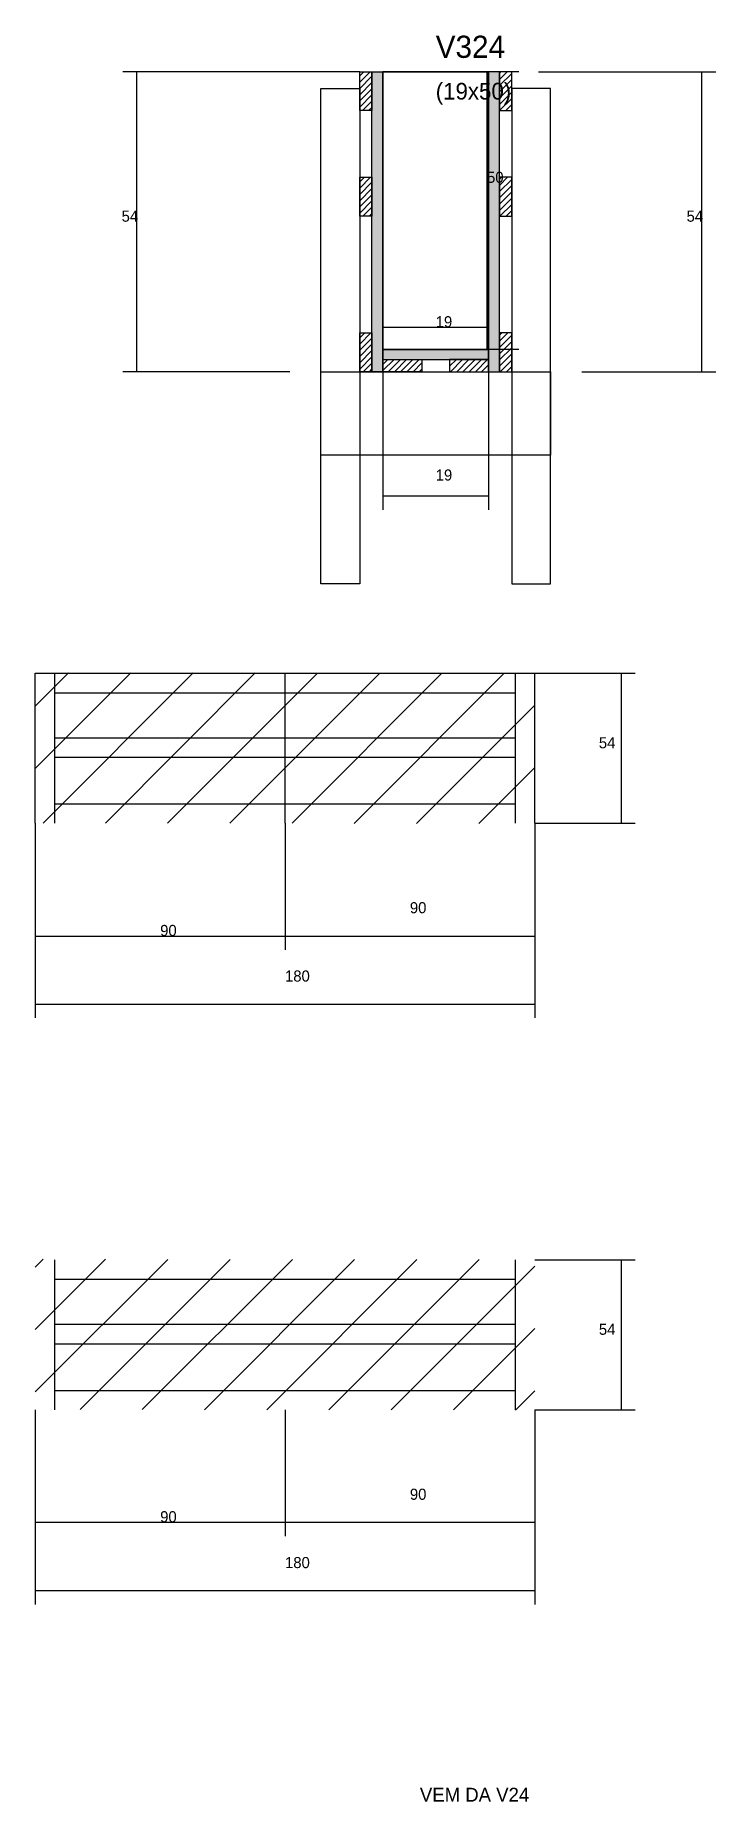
# Model space of a CAD drawing. Header units: metres. Extents: x -65046 to 21926, y -45195 to 1016.
# Drawn here: x 1456 to 1701, y -5023 to -4387 of the extents above; entities that cross this region are included whole.
import ezdxf

# ---------------------------------------------------------------- set-up
doc = ezdxf.new("R2010")
doc.units = ezdxf.units.M
for name, color, linetype in [('CONCRETO', 251, 'Continuous'), ('COTA', 241, 'Continuous'), ('Hachura', 253, 'Continuous'), ('Madeira', 126, 'Continuous'), ('Painéis', 200, 'Continuous'), ('REAPROVEITAMENTO', 251, 'Continuous'), ('SARR_2.2x7', 40, 'Continuous'), ('SARR_3.5x7', 81, 'Continuous'), ('Texto Seção', 7, 'Continuous')]:
    doc.layers.add(name, color=color, linetype=linetype)

msp = doc.modelspace()

# ---------------------------------------------------------------- texts
at = {"layer": 'COTA'}
for s, p in [('50', (1618.5, -4440)), ('54', (1486.8, -4454)), ('54', (1690.4, -4454)), ('19', (1600, -4492)), ('19', (1600, -4547.2)), ('54', (1658.8, -4643.6)), ('90', (1590.7, -4703)), ('90', (1500.7, -4711.2)), ('180', (1545.7, -4727.6)), ('54', (1658.8, -4854.8)), ('90', (1590.7, -4914.2)), ('90', (1500.7, -4922.3)), ('180', (1545.7, -4938.8))]:
    msp.add_text(s, height=4, dxfattribs=at).set_placement(p)
at = {"layer": 'Texto Seção'}
for s, height, p in [('V324', 8, (1600, -4395)), ('(19x50)', 6, (1600, -4410)), ('VEM DA V24', 5, (1594.3, -5022.9))]:
    msp.add_text(s, height=height, dxfattribs=at).set_placement(p)

# ---------------------------------------------------------------- hatches: boundary and pattern name
at = {"layer": 'Hachura'}
h = msp.add_hatch(dxfattribs=at)
h.set_pattern_fill('ANSI31', scale=0.5)
h.paths.add_polyline_path([(1577, -4414), (1572.6, -4414), (1572.6, -4414), (1572.6, -4400), (1572.6, -4400), (1577, -4400), (1577, -4400), (1577, -4414)])
h = msp.add_hatch(color=8, dxfattribs=at)
h.dxf.hatch_style = 1
h.paths.add_polyline_path([(1581, -4400), (1577, -4400), (1577, -4400), (1577, -4508), (1577, -4508), (1581, -4508), (1581, -4508), (1581, -4400)])
h = msp.add_hatch(color=8, dxfattribs=at)
h.dxf.hatch_style = 1
h.paths.add_polyline_path([(1623, -4400), (1619, -4400), (1619, -4400), (1619, -4508), (1619, -4508), (1623, -4508), (1623, -4508), (1623, -4400)])
h = msp.add_hatch(dxfattribs=at)
h.set_pattern_fill('ANSI31', scale=0.5)
h.paths.add_polyline_path([(1623, -4414), (1627.4, -4414), (1627.4, -4414), (1627.4, -4400), (1627.4, -4400), (1623, -4400), (1623, -4400), (1623, -4414)])
h = msp.add_hatch(dxfattribs=at)
h.set_pattern_fill('ANSI31', scale=0.5)
h.paths.add_polyline_path([(1577, -4452), (1572.6, -4452), (1572.6, -4452), (1572.6, -4438), (1572.6, -4438), (1577, -4438), (1577, -4438), (1577, -4452)])
h = msp.add_hatch(dxfattribs=at)
h.set_pattern_fill('ANSI31', scale=0.5)
h.paths.add_polyline_path([(1623, -4452), (1627.4, -4452), (1627.4, -4452), (1627.4, -4438), (1627.4, -4438), (1623, -4438), (1623, -4438), (1623, -4452)])
h = msp.add_hatch(dxfattribs=at)
h.set_pattern_fill('ANSI31', scale=0.5)
h.paths.add_polyline_path([(1577, -4508), (1572.6, -4508), (1572.6, -4508), (1572.6, -4494), (1572.6, -4494), (1577, -4494), (1577, -4494), (1577, -4508)])
h = msp.add_hatch(dxfattribs=at)
h.set_pattern_fill('ANSI31', scale=0.5)
h.paths.add_polyline_path([(1623, -4508), (1627.4, -4508), (1627.4, -4508), (1627.4, -4494), (1627.4, -4494), (1623, -4494), (1623, -4494), (1623, -4508)])
h = msp.add_hatch(color=8, dxfattribs=at)
h.dxf.hatch_style = 1
h.paths.add_polyline_path([(1619, -4503.6), (1619, -4500), (1619, -4500), (1581, -4500), (1581, -4500), (1581, -4503.6), (1581, -4503.6), (1619, -4503.6)])
h = msp.add_hatch(dxfattribs=at)
h.set_pattern_fill('ANSI31', scale=0.5)
h.paths.add_polyline_path([(1581, -4508), (1581, -4503.6), (1581, -4503.6), (1595, -4503.6), (1595, -4503.6), (1595, -4508), (1595, -4508), (1581, -4508)])
h = msp.add_hatch(dxfattribs=at)
h.set_pattern_fill('ANSI31', scale=0.5)
h.paths.add_polyline_path([(1619, -4508), (1619, -4503.6), (1619, -4503.6), (1605, -4503.6), (1605, -4503.6), (1605, -4508), (1605, -4508), (1619, -4508)])
at = {"layer": 'REAPROVEITAMENTO'}
h = msp.add_hatch(dxfattribs=at)
h.set_pattern_fill('ANSI31', scale=5)
h.paths.add_polyline_path([(1635.7, -4670.7), (1635.7, -4616.6), (1635.7, -4616.6), (1455.7, -4616.4), (1455.7, -4616.4), (1455.7, -4670.5), (1455.7, -4670.5), (1635.7, -4670.7)])
h = msp.add_hatch(dxfattribs=at)
h.set_pattern_fill('ANSI31', scale=5)
h.paths.add_polyline_path([(1635.7, -4881.9), (1635.7, -4827.7), (1635.7, -4827.7), (1455.7, -4827.6), (1455.7, -4827.6), (1455.7, -4881.7), (1455.7, -4881.7), (1635.7, -4881.9)])

# ---------------------------------------------------------------- linework, layer by layer
at = {"layer": 'CONCRETO'}
for points in [[(1581, -4400), (1581, -4400), (1619, -4400), (1619, -4428), (1619, -4428), (1619, -4500), (1581, -4500), (1581, -4400)], [(1581, -4500), (1619, -4500), (1619, -4400), (1581, -4400)]]:
    msp.add_lwpolyline(points, close=True, dxfattribs=at)
at = {"layer": 'COTA'}
for p, q in [((1572.6, -4400), (1487.3, -4400)), ((1492.3, -4508), (1492.3, -4400)), ((1630, -4400), (1613.5, -4400)), ((1618.5, -4500), (1618.5, -4400)), ((1637, -4400), (1700.9, -4400)), ((1695.9, -4508), (1695.9, -4400)), ((1581, -4508), (1581, -4487)), ((1619, -4508), (1619, -4487)), ((1581, -4492), (1619, -4492)), ((1630, -4500), (1613.5, -4500)), ((1547.4, -4508), (1487.3, -4508)), ((1581, -4508), (1581, -4557.7)), ((1619, -4508), (1619, -4557.7)), ((1652.6, -4508), (1700.9, -4508)), ((1581, -4552.7), (1619, -4552.7)), ((1635.7, -4616.6), (1671.9, -4616.6)), ((1666.9, -4670.6), (1666.9, -4616.6)), ((1455.7, -4670.6), (1455.7, -4716.2)), ((1455.7, -4670.6), (1455.7, -4740.7)), ((1545.7, -4670.6), (1545.7, -4716.2)), ((1545.7, -4670.6), (1545.7, -4716.2)), ((1635.7, -4670.6), (1635.7, -4716.2)), ((1635.7, -4670.6), (1635.7, -4740.7)), ((1635.7, -4670.6), (1671.9, -4670.6)), ((1455.7, -4711.2), (1545.7, -4711.2)), ((1545.7, -4711.2), (1635.7, -4711.2)), ((1455.7, -4735.7), (1635.7, -4735.7)), ((1635.7, -4827.8), (1671.9, -4827.8)), ((1666.9, -4881.8), (1666.9, -4827.8)), ((1455.7, -4881.8), (1455.7, -4927.3)), ((1455.7, -4881.8), (1455.7, -4951.9)), ((1545.7, -4881.8), (1545.7, -4927.3)), ((1545.7, -4881.8), (1545.7, -4927.3)), ((1635.7, -4881.8), (1635.7, -4927.3)), ((1635.7, -4881.8), (1635.7, -4951.9)), ((1635.7, -4881.8), (1671.9, -4881.8)), ((1455.7, -4922.3), (1545.7, -4922.3)), ((1545.7, -4922.3), (1635.7, -4922.3)), ((1455.7, -4946.9), (1635.7, -4946.9))]:
    msp.add_line(p, q, dxfattribs=at)
at = {"layer": 'Madeira'}
for points in [[(1577, -4414), (1572.6, -4414), (1572.6, -4400), (1577, -4400)], [(1623, -4414), (1627.4, -4414), (1627.4, -4400), (1623, -4400)], [(1577, -4452), (1572.6, -4452), (1572.6, -4438), (1577, -4438)], [(1623, -4452), (1627.4, -4452), (1627.4, -4438), (1623, -4438)], [(1577, -4508), (1572.6, -4508), (1572.6, -4494), (1577, -4494)], [(1623, -4508), (1627.4, -4508), (1627.4, -4494), (1623, -4494)], [(1581, -4508), (1581, -4503.6), (1595, -4503.6), (1595, -4508)], [(1619, -4508), (1619, -4503.6), (1605, -4503.6), (1605, -4508)]]:
    msp.add_lwpolyline(points, close=True, dxfattribs=at)
at = {"layer": 'Painéis'}
for p, q in [((1581, -4508), (1581, -4400)), ((1619, -4508), (1619, -4400)), ((1581, -4500), (1619, -4500)), ((1581, -4503.6), (1581, -4500)), ((1619, -4503.6), (1619, -4500)), ((1455.7, -4616.6), (1635.7, -4616.6)), ((1455.7, -4670.6), (1455.7, -4616.6)), ((1545.7, -4670.6), (1545.7, -4616.6)), ((1635.7, -4670.6), (1635.7, -4616.6))]:
    msp.add_line(p, q, dxfattribs=at)
for points in [[(1577, -4400), (1581, -4400), (1581, -4508), (1577, -4508)], [(1623, -4400), (1619, -4400), (1619, -4508), (1623, -4508)], [(1619, -4503.6), (1619, -4500), (1581, -4500), (1581, -4503.6)]]:
    msp.add_lwpolyline(points, close=True, dxfattribs=at)
at = {"layer": 'SARR_2.2x7'}
for p, q in [((1462.7, -4670.6), (1462.7, -4616.6)), ((1628.7, -4670.6), (1628.7, -4616.6)), ((1462.7, -4623.6), (1545.7, -4623.6)), ((1545.7, -4623.6), (1628.7, -4623.6)), ((1462.7, -4639.8), (1545.7, -4639.8)), ((1545.7, -4639.8), (1628.7, -4639.8)), ((1462.7, -4646.8), (1545.7, -4646.8)), ((1545.7, -4646.8), (1628.7, -4646.8)), ((1462.7, -4663.6), (1545.7, -4663.6)), ((1545.7, -4663.6), (1628.7, -4663.6)), ((1462.7, -4881.8), (1462.7, -4827.8)), ((1628.7, -4881.8), (1628.7, -4827.8)), ((1462.7, -4834.8), (1545.7, -4834.8)), ((1545.7, -4834.8), (1628.7, -4834.8)), ((1462.7, -4851), (1545.7, -4851)), ((1545.7, -4851), (1628.7, -4851)), ((1462.7, -4858), (1545.7, -4858)), ((1545.7, -4858), (1628.7, -4858)), ((1462.7, -4874.8), (1545.7, -4874.8)), ((1545.7, -4874.8), (1628.7, -4874.8))]:
    msp.add_line(p, q, dxfattribs=at)
at = {"layer": 'SARR_3.5x7'}
for points in [[(1558.6, -4406), (1572.6, -4406), (1572.6, -4584.4), (1558.6, -4584.4)], [(1641.4, -4406), (1627.4, -4406), (1627.4, -4584.4), (1641.4, -4584.4)], [(1558.6, -4508), (1641.4, -4508), (1641.4, -4538), (1558.6, -4538)]]:
    msp.add_lwpolyline(points, close=True, dxfattribs=at)

msp.set_redraw_order([(e.dxf.handle, doc.entitydb.next_handle()) for e in msp.query("TEXT MTEXT ATTDEF DIMENSION ARC_DIMENSION")])  # texts and dimensions are drawn at this point

doc.saveas('drawing.dxf')
